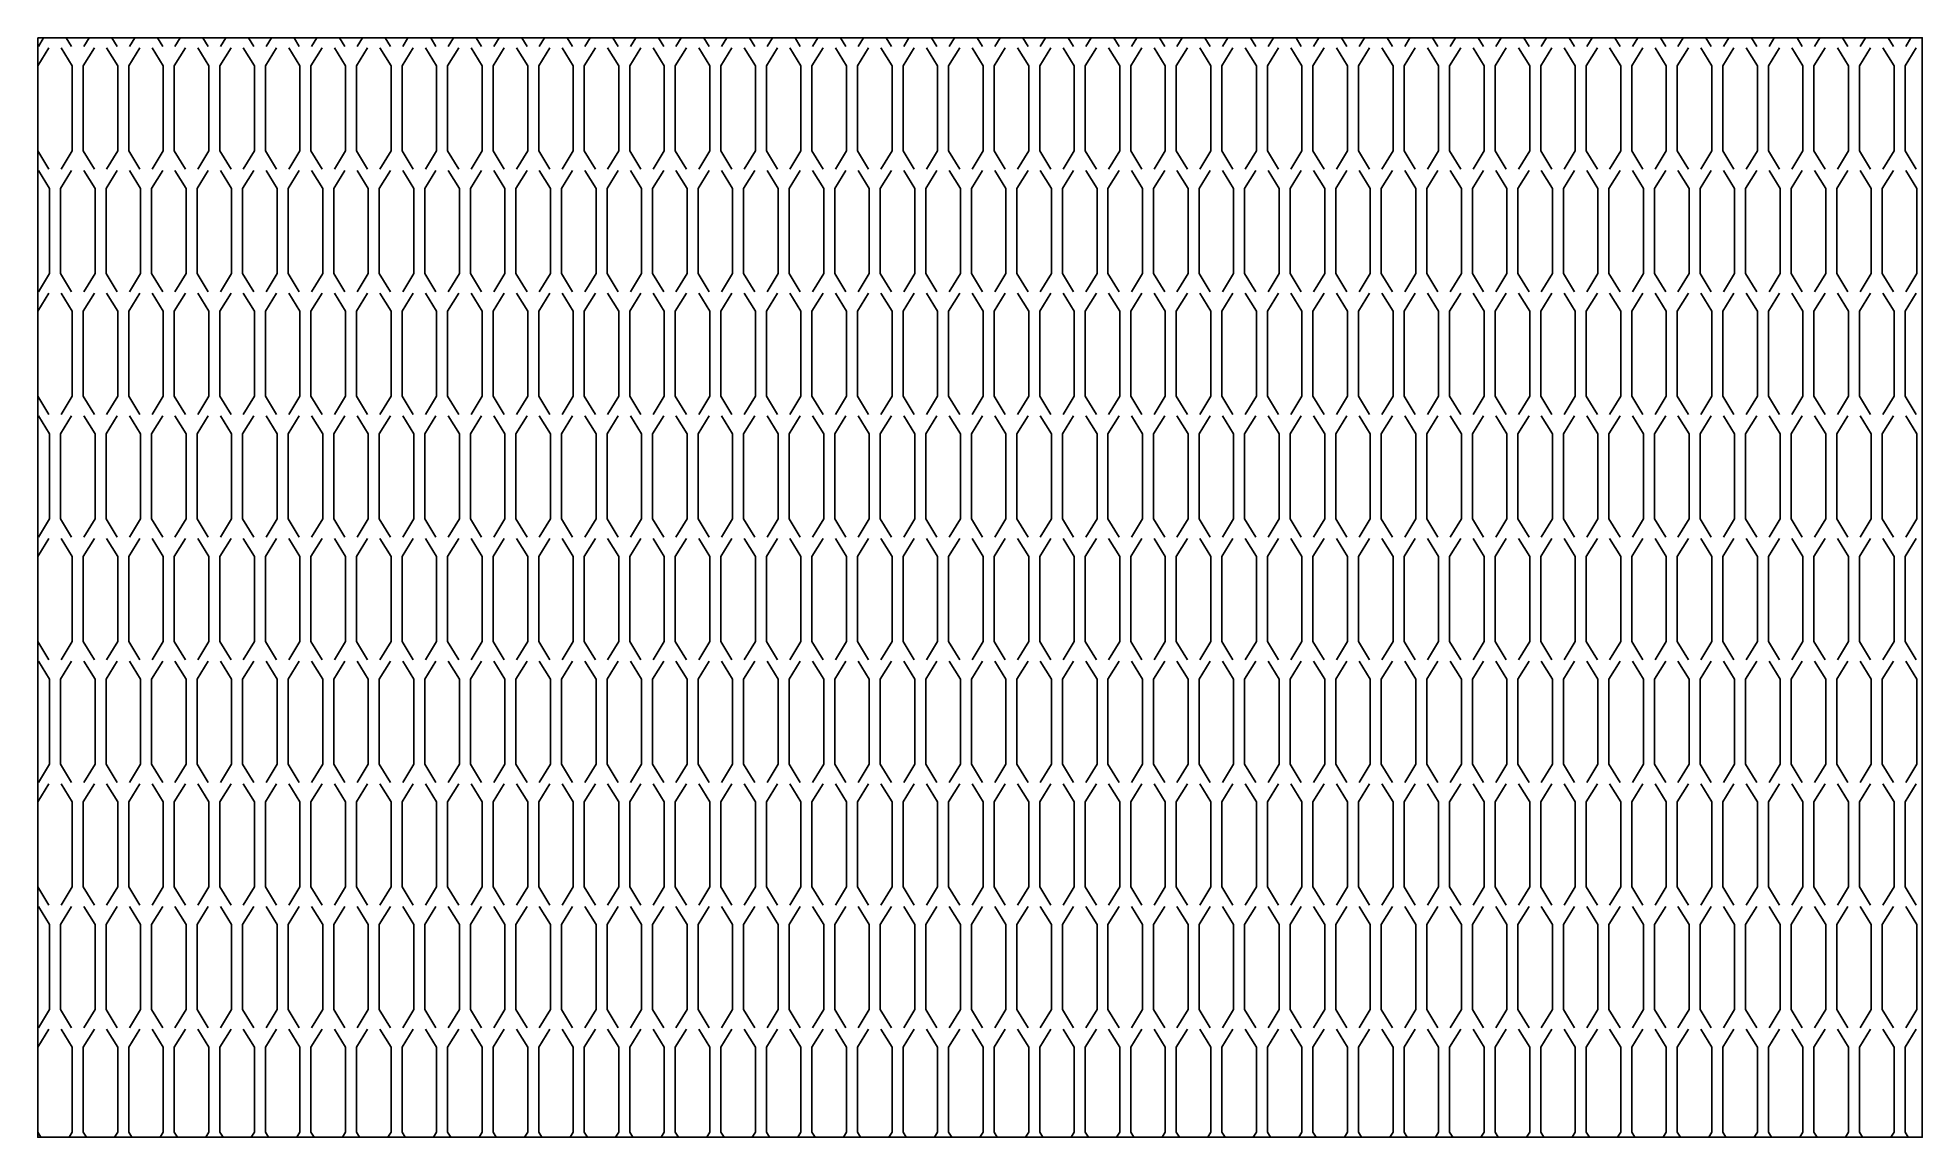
# Model space of a CAD drawing. Header units: millimetres. Extents: x 0 to 120, y 0 to 70.
import ezdxf

# ---------------------------------------------------------------- set-up
doc = ezdxf.new("R2010")
doc.units = ezdxf.units.MM
doc.layers.add('CUT', color=1, linetype='CONTINUOUS')

msp = doc.modelspace()

# ---------------------------------------------------------------- linework, layer by layer
at = {"layer": 'CUT'}
for p, q in [((0.3778, 70), (0.0411, 69.449)), ((1.8222, 70), (2.1589, 69.449)), ((3.2778, 70), (2.9411, 69.449)), ((4.7222, 70), (5.0589, 69.449)), ((6.1778, 70), (5.8411, 69.449)), ((7.6222, 70), (7.9589, 69.449)), ((9.0778, 70), (8.7411, 69.449)), ((10.5222, 70), (10.8589, 69.449)), ((11.9778, 70), (11.6411, 69.449)), ((13.4222, 70), (13.7589, 69.449)), ((14.8778, 70), (14.5411, 69.449)), ((16.3222, 70), (16.6589, 69.449)), ((17.7778, 70), (17.4411, 69.449)), ((19.2222, 70), (19.5589, 69.449)), ((20.6778, 70), (20.3411, 69.449)), ((22.1222, 70), (22.4589, 69.449)), ((23.5778, 70), (23.2411, 69.449)), ((25.0222, 70), (25.3589, 69.449)), ((26.4778, 70), (26.1411, 69.449)), ((27.9222, 70), (28.2589, 69.449)), ((29.3778, 70), (29.0411, 69.449)), ((30.8222, 70), (31.1589, 69.449)), ((32.2778, 70), (31.9411, 69.449)), ((33.7222, 70), (34.0589, 69.449)), ((35.1778, 70), (34.8411, 69.449)), ((36.6222, 70), (36.9589, 69.449)), ((38.0778, 70), (37.7411, 69.449)), ((39.5222, 70), (39.8589, 69.449)), ((40.9778, 70), (40.6411, 69.449)), ((42.4222, 70), (42.7589, 69.449)), ((43.8778, 70), (43.5411, 69.449)), ((45.3222, 70), (45.6589, 69.449)), ((46.7778, 70), (46.4411, 69.449)), ((48.2222, 70), (48.5589, 69.449)), ((49.6778, 70), (49.3411, 69.449)), ((51.1222, 70), (51.4589, 69.449)), ((52.5778, 70), (52.2411, 69.449)), ((54.0222, 70), (54.3589, 69.449)), ((55.4778, 70), (55.1411, 69.449)), ((56.9222, 70), (57.2589, 69.449)), ((58.3778, 70), (58.0411, 69.449)), ((59.8222, 70), (60.1589, 69.449)), ((61.2778, 70), (60.9411, 69.449)), ((62.7222, 70), (63.0589, 69.449)), ((64.1778, 70), (63.8411, 69.449)), ((65.6222, 70), (65.9589, 69.449)), ((67.0778, 70), (66.7411, 69.449)), ((68.5222, 70), (68.8589, 69.449)), ((69.9778, 70), (69.6411, 69.449)), ((71.4222, 70), (71.7589, 69.449)), ((72.8778, 70), (72.5411, 69.449)), ((74.3222, 70), (74.6589, 69.449)), ((75.7778, 70), (75.4411, 69.449)), ((77.2222, 70), (77.5589, 69.449)), ((78.6778, 70), (78.3411, 69.449)), ((80.1222, 70), (80.4589, 69.449)), ((81.5778, 70), (81.2411, 69.449)), ((83.0222, 70), (83.3589, 69.449)), ((84.4778, 70), (84.1411, 69.449)), ((85.9222, 70), (86.2589, 69.449)), ((87.3778, 70), (87.0411, 69.449)), ((88.8222, 70), (89.1589, 69.449)), ((90.2778, 70), (89.9411, 69.449)), ((91.7222, 70), (92.0589, 69.449)), ((93.1778, 70), (92.8411, 69.449)), ((94.6222, 70), (94.9589, 69.449)), ((96.0778, 70), (95.7411, 69.449)), ((97.5222, 70), (97.8589, 69.449)), ((98.9778, 70), (98.6411, 69.449)), ((100.4222, 70), (100.7589, 69.449)), ((101.8778, 70), (101.5411, 69.449)), ((103.3222, 70), (103.6589, 69.449)), ((104.7778, 70), (104.4411, 69.449)), ((106.2222, 70), (106.5589, 69.449)), ((107.6778, 70), (107.3411, 69.449)), ((109.1222, 70), (109.4589, 69.449)), ((110.5778, 70), (110.2411, 69.449)), ((112.0222, 70), (112.3589, 69.449)), ((113.4778, 70), (113.1411, 69.449)), ((114.9222, 70), (115.2589, 69.449)), ((116.3778, 70), (116.0411, 69.449)), ((117.8222, 70), (118.1589, 69.449)), ((119.2778, 70), (118.9411, 69.449))]:
    msp.add_line(p, q, dxfattribs=at)
for points in [[(0, 70), (120, 70), (120, 0), (0, 0), (0, 70)], [(0.7089, 69.36), (0, 68.2), (0, 62.8), (0.7089, 61.64)], [(1.4911, 69.36), (2.2, 68.2), (2.2, 62.8), (1.4911, 61.64)], [(3.6089, 69.36), (2.9, 68.2), (2.9, 62.8), (3.6089, 61.64)], [(4.3911, 69.36), (5.1, 68.2), (5.1, 62.8), (4.3911, 61.64)], [(6.5089, 69.36), (5.8, 68.2), (5.8, 62.8), (6.5089, 61.64)], [(7.2911, 69.36), (8, 68.2), (8, 62.8), (7.2911, 61.64)], [(9.4089, 69.36), (8.7, 68.2), (8.7, 62.8), (9.4089, 61.64)], [(10.1911, 69.36), (10.9, 68.2), (10.9, 62.8), (10.1911, 61.64)], [(12.3089, 69.36), (11.6, 68.2), (11.6, 62.8), (12.3089, 61.64)], [(13.0911, 69.36), (13.8, 68.2), (13.8, 62.8), (13.0911, 61.64)], [(15.2089, 69.36), (14.5, 68.2), (14.5, 62.8), (15.2089, 61.64)], [(15.9911, 69.36), (16.7, 68.2), (16.7, 62.8), (15.9911, 61.64)], [(18.1089, 69.36), (17.4, 68.2), (17.4, 62.8), (18.1089, 61.64)], [(18.8911, 69.36), (19.6, 68.2), (19.6, 62.8), (18.8911, 61.64)], [(21.0089, 69.36), (20.3, 68.2), (20.3, 62.8), (21.0089, 61.64)], [(21.7911, 69.36), (22.5, 68.2), (22.5, 62.8), (21.7911, 61.64)], [(23.9089, 69.36), (23.2, 68.2), (23.2, 62.8), (23.9089, 61.64)], [(24.6911, 69.36), (25.4, 68.2), (25.4, 62.8), (24.6911, 61.64)], [(26.8089, 69.36), (26.1, 68.2), (26.1, 62.8), (26.8089, 61.64)], [(27.5911, 69.36), (28.3, 68.2), (28.3, 62.8), (27.5911, 61.64)], [(29.7089, 69.36), (29, 68.2), (29, 62.8), (29.7089, 61.64)], [(30.4911, 69.36), (31.2, 68.2), (31.2, 62.8), (30.4911, 61.64)], [(32.6089, 69.36), (31.9, 68.2), (31.9, 62.8), (32.6089, 61.64)], [(33.3911, 69.36), (34.1, 68.2), (34.1, 62.8), (33.3911, 61.64)], [(35.5089, 69.36), (34.8, 68.2), (34.8, 62.8), (35.5089, 61.64)], [(36.2911, 69.36), (37, 68.2), (37, 62.8), (36.2911, 61.64)], [(38.4089, 69.36), (37.7, 68.2), (37.7, 62.8), (38.4089, 61.64)], [(39.1911, 69.36), (39.9, 68.2), (39.9, 62.8), (39.1911, 61.64)], [(41.3089, 69.36), (40.6, 68.2), (40.6, 62.8), (41.3089, 61.64)], [(42.0911, 69.36), (42.8, 68.2), (42.8, 62.8), (42.0911, 61.64)], [(44.2089, 69.36), (43.5, 68.2), (43.5, 62.8), (44.2089, 61.64)], [(44.9911, 69.36), (45.7, 68.2), (45.7, 62.8), (44.9911, 61.64)], [(47.1089, 69.36), (46.4, 68.2), (46.4, 62.8), (47.1089, 61.64)], [(47.8911, 69.36), (48.6, 68.2), (48.6, 62.8), (47.8911, 61.64)], [(50.0089, 69.36), (49.3, 68.2), (49.3, 62.8), (50.0089, 61.64)], [(50.7911, 69.36), (51.5, 68.2), (51.5, 62.8), (50.7911, 61.64)], [(52.9089, 69.36), (52.2, 68.2), (52.2, 62.8), (52.9089, 61.64)], [(53.6911, 69.36), (54.4, 68.2), (54.4, 62.8), (53.6911, 61.64)], [(55.8089, 69.36), (55.1, 68.2), (55.1, 62.8), (55.8089, 61.64)], [(56.5911, 69.36), (57.3, 68.2), (57.3, 62.8), (56.5911, 61.64)], [(58.7089, 69.36), (58, 68.2), (58, 62.8), (58.7089, 61.64)], [(59.4911, 69.36), (60.2, 68.2), (60.2, 62.8), (59.4911, 61.64)], [(61.6089, 69.36), (60.9, 68.2), (60.9, 62.8), (61.6089, 61.64)], [(62.3911, 69.36), (63.1, 68.2), (63.1, 62.8), (62.3911, 61.64)], [(64.5089, 69.36), (63.8, 68.2), (63.8, 62.8), (64.5089, 61.64)], [(65.2911, 69.36), (66, 68.2), (66, 62.8), (65.2911, 61.64)], [(67.4089, 69.36), (66.7, 68.2), (66.7, 62.8), (67.4089, 61.64)], [(68.1911, 69.36), (68.9, 68.2), (68.9, 62.8), (68.1911, 61.64)], [(70.3089, 69.36), (69.6, 68.2), (69.6, 62.8), (70.3089, 61.64)], [(71.0911, 69.36), (71.8, 68.2), (71.8, 62.8), (71.0911, 61.64)], [(73.2089, 69.36), (72.5, 68.2), (72.5, 62.8), (73.2089, 61.64)], [(73.9911, 69.36), (74.7, 68.2), (74.7, 62.8), (73.9911, 61.64)], [(76.1089, 69.36), (75.4, 68.2), (75.4, 62.8), (76.1089, 61.64)], [(76.8911, 69.36), (77.6, 68.2), (77.6, 62.8), (76.8911, 61.64)], [(79.0089, 69.36), (78.3, 68.2), (78.3, 62.8), (79.0089, 61.64)], [(79.7911, 69.36), (80.5, 68.2), (80.5, 62.8), (79.7911, 61.64)], [(81.9089, 69.36), (81.2, 68.2), (81.2, 62.8), (81.9089, 61.64)], [(82.6911, 69.36), (83.4, 68.2), (83.4, 62.8), (82.6911, 61.64)], [(84.8089, 69.36), (84.1, 68.2), (84.1, 62.8), (84.8089, 61.64)], [(85.5911, 69.36), (86.3, 68.2), (86.3, 62.8), (85.5911, 61.64)], [(87.7089, 69.36), (87, 68.2), (87, 62.8), (87.7089, 61.64)], [(88.4911, 69.36), (89.2, 68.2), (89.2, 62.8), (88.4911, 61.64)], [(90.6089, 69.36), (89.9, 68.2), (89.9, 62.8), (90.6089, 61.64)], [(91.3911, 69.36), (92.1, 68.2), (92.1, 62.8), (91.3911, 61.64)], [(93.5089, 69.36), (92.8, 68.2), (92.8, 62.8), (93.5089, 61.64)], [(94.2911, 69.36), (95, 68.2), (95, 62.8), (94.2911, 61.64)], [(96.4089, 69.36), (95.7, 68.2), (95.7, 62.8), (96.4089, 61.64)], [(97.1911, 69.36), (97.9, 68.2), (97.9, 62.8), (97.1911, 61.64)], [(99.3089, 69.36), (98.6, 68.2), (98.6, 62.8), (99.3089, 61.64)], [(100.0911, 69.36), (100.8, 68.2), (100.8, 62.8), (100.0911, 61.64)], [(102.2089, 69.36), (101.5, 68.2), (101.5, 62.8), (102.2089, 61.64)], [(102.9911, 69.36), (103.7, 68.2), (103.7, 62.8), (102.9911, 61.64)], [(105.1089, 69.36), (104.4, 68.2), (104.4, 62.8), (105.1089, 61.64)], [(105.8911, 69.36), (106.6, 68.2), (106.6, 62.8), (105.8911, 61.64)], [(108.0089, 69.36), (107.3, 68.2), (107.3, 62.8), (108.0089, 61.64)], [(108.7911, 69.36), (109.5, 68.2), (109.5, 62.8), (108.7911, 61.64)], [(110.9089, 69.36), (110.2, 68.2), (110.2, 62.8), (110.9089, 61.64)], [(111.6911, 69.36), (112.4, 68.2), (112.4, 62.8), (111.6911, 61.64)], [(113.8089, 69.36), (113.1, 68.2), (113.1, 62.8), (113.8089, 61.64)], [(114.5911, 69.36), (115.3, 68.2), (115.3, 62.8), (114.5911, 61.64)], [(116.7089, 69.36), (116, 68.2), (116, 62.8), (116.7089, 61.64)], [(117.4911, 69.36), (118.2, 68.2), (118.2, 62.8), (117.4911, 61.64)], [(119.6089, 69.36), (118.9, 68.2), (118.9, 62.8), (119.6089, 61.64)], [(0.0411, 61.551), (0.75, 60.391), (0.75, 54.991), (0.0411, 53.831)], [(2.1589, 61.551), (1.45, 60.391), (1.45, 54.991), (2.1589, 53.831)], [(2.9411, 61.551), (3.65, 60.391), (3.65, 54.991), (2.9411, 53.831)], [(5.0589, 61.551), (4.35, 60.391), (4.35, 54.991), (5.0589, 53.831)], [(5.8411, 61.551), (6.55, 60.391), (6.55, 54.991), (5.8411, 53.831)], [(7.9589, 61.551), (7.25, 60.391), (7.25, 54.991), (7.9589, 53.831)], [(8.7411, 61.551), (9.45, 60.391), (9.45, 54.991), (8.7411, 53.831)], [(10.8589, 61.551), (10.15, 60.391), (10.15, 54.991), (10.8589, 53.831)], [(11.6411, 61.551), (12.35, 60.391), (12.35, 54.991), (11.6411, 53.831)], [(13.7589, 61.551), (13.05, 60.391), (13.05, 54.991), (13.7589, 53.831)], [(14.5411, 61.551), (15.25, 60.391), (15.25, 54.991), (14.5411, 53.831)], [(16.6589, 61.551), (15.95, 60.391), (15.95, 54.991), (16.6589, 53.831)], [(17.4411, 61.551), (18.15, 60.391), (18.15, 54.991), (17.4411, 53.831)], [(19.5589, 61.551), (18.85, 60.391), (18.85, 54.991), (19.5589, 53.831)], [(20.3411, 61.551), (21.05, 60.391), (21.05, 54.991), (20.3411, 53.831)], [(22.4589, 61.551), (21.75, 60.391), (21.75, 54.991), (22.4589, 53.831)], [(23.2411, 61.551), (23.95, 60.391), (23.95, 54.991), (23.2411, 53.831)], [(25.3589, 61.551), (24.65, 60.391), (24.65, 54.991), (25.3589, 53.831)], [(26.1411, 61.551), (26.85, 60.391), (26.85, 54.991), (26.1411, 53.831)], [(28.2589, 61.551), (27.55, 60.391), (27.55, 54.991), (28.2589, 53.831)], [(29.0411, 61.551), (29.75, 60.391), (29.75, 54.991), (29.0411, 53.831)], [(31.1589, 61.551), (30.45, 60.391), (30.45, 54.991), (31.1589, 53.831)], [(31.9411, 61.551), (32.65, 60.391), (32.65, 54.991), (31.9411, 53.831)], [(34.0589, 61.551), (33.35, 60.391), (33.35, 54.991), (34.0589, 53.831)], [(34.8411, 61.551), (35.55, 60.391), (35.55, 54.991), (34.8411, 53.831)], [(36.9589, 61.551), (36.25, 60.391), (36.25, 54.991), (36.9589, 53.831)], [(37.7411, 61.551), (38.45, 60.391), (38.45, 54.991), (37.7411, 53.831)], [(39.8589, 61.551), (39.15, 60.391), (39.15, 54.991), (39.8589, 53.831)], [(40.6411, 61.551), (41.35, 60.391), (41.35, 54.991), (40.6411, 53.831)], [(42.7589, 61.551), (42.05, 60.391), (42.05, 54.991), (42.7589, 53.831)], [(43.5411, 61.551), (44.25, 60.391), (44.25, 54.991), (43.5411, 53.831)], [(45.6589, 61.551), (44.95, 60.391), (44.95, 54.991), (45.6589, 53.831)], [(46.4411, 61.551), (47.15, 60.391), (47.15, 54.991), (46.4411, 53.831)], [(48.5589, 61.551), (47.85, 60.391), (47.85, 54.991), (48.5589, 53.831)], [(49.3411, 61.551), (50.05, 60.391), (50.05, 54.991), (49.3411, 53.831)], [(51.4589, 61.551), (50.75, 60.391), (50.75, 54.991), (51.4589, 53.831)], [(52.2411, 61.551), (52.95, 60.391), (52.95, 54.991), (52.2411, 53.831)], [(54.3589, 61.551), (53.65, 60.391), (53.65, 54.991), (54.3589, 53.831)], [(55.1411, 61.551), (55.85, 60.391), (55.85, 54.991), (55.1411, 53.831)], [(57.2589, 61.551), (56.55, 60.391), (56.55, 54.991), (57.2589, 53.831)], [(58.0411, 61.551), (58.75, 60.391), (58.75, 54.991), (58.0411, 53.831)], [(60.1589, 61.551), (59.45, 60.391), (59.45, 54.991), (60.1589, 53.831)], [(60.9411, 61.551), (61.65, 60.391), (61.65, 54.991), (60.9411, 53.831)], [(63.0589, 61.551), (62.35, 60.391), (62.35, 54.991), (63.0589, 53.831)], [(63.8411, 61.551), (64.55, 60.391), (64.55, 54.991), (63.8411, 53.831)], [(65.9589, 61.551), (65.25, 60.391), (65.25, 54.991), (65.9589, 53.831)], [(66.7411, 61.551), (67.45, 60.391), (67.45, 54.991), (66.7411, 53.831)], [(68.8589, 61.551), (68.15, 60.391), (68.15, 54.991), (68.8589, 53.831)], [(69.6411, 61.551), (70.35, 60.391), (70.35, 54.991), (69.6411, 53.831)], [(71.7589, 61.551), (71.05, 60.391), (71.05, 54.991), (71.7589, 53.831)], [(72.5411, 61.551), (73.25, 60.391), (73.25, 54.991), (72.5411, 53.831)], [(74.6589, 61.551), (73.95, 60.391), (73.95, 54.991), (74.6589, 53.831)], [(75.4411, 61.551), (76.15, 60.391), (76.15, 54.991), (75.4411, 53.831)], [(77.5589, 61.551), (76.85, 60.391), (76.85, 54.991), (77.5589, 53.831)], [(78.3411, 61.551), (79.05, 60.391), (79.05, 54.991), (78.3411, 53.831)], [(80.4589, 61.551), (79.75, 60.391), (79.75, 54.991), (80.4589, 53.831)], [(81.2411, 61.551), (81.95, 60.391), (81.95, 54.991), (81.2411, 53.831)], [(83.3589, 61.551), (82.65, 60.391), (82.65, 54.991), (83.3589, 53.831)], [(84.1411, 61.551), (84.85, 60.391), (84.85, 54.991), (84.1411, 53.831)], [(86.2589, 61.551), (85.55, 60.391), (85.55, 54.991), (86.2589, 53.831)], [(87.0411, 61.551), (87.75, 60.391), (87.75, 54.991), (87.0411, 53.831)], [(89.1589, 61.551), (88.45, 60.391), (88.45, 54.991), (89.1589, 53.831)], [(89.9411, 61.551), (90.65, 60.391), (90.65, 54.991), (89.9411, 53.831)], [(92.0589, 61.551), (91.35, 60.391), (91.35, 54.991), (92.0589, 53.831)], [(92.8411, 61.551), (93.55, 60.391), (93.55, 54.991), (92.8411, 53.831)], [(94.9589, 61.551), (94.25, 60.391), (94.25, 54.991), (94.9589, 53.831)], [(95.7411, 61.551), (96.45, 60.391), (96.45, 54.991), (95.7411, 53.831)], [(97.8589, 61.551), (97.15, 60.391), (97.15, 54.991), (97.8589, 53.831)], [(98.6411, 61.551), (99.35, 60.391), (99.35, 54.991), (98.6411, 53.831)], [(100.7589, 61.551), (100.05, 60.391), (100.05, 54.991), (100.7589, 53.831)], [(101.5411, 61.551), (102.25, 60.391), (102.25, 54.991), (101.5411, 53.831)], [(103.6589, 61.551), (102.95, 60.391), (102.95, 54.991), (103.6589, 53.831)], [(104.4411, 61.551), (105.15, 60.391), (105.15, 54.991), (104.4411, 53.831)], [(106.5589, 61.551), (105.85, 60.391), (105.85, 54.991), (106.5589, 53.831)], [(107.3411, 61.551), (108.05, 60.391), (108.05, 54.991), (107.3411, 53.831)], [(109.4589, 61.551), (108.75, 60.391), (108.75, 54.991), (109.4589, 53.831)], [(110.2411, 61.551), (110.95, 60.391), (110.95, 54.991), (110.2411, 53.831)], [(112.3589, 61.551), (111.65, 60.391), (111.65, 54.991), (112.3589, 53.831)], [(113.1411, 61.551), (113.85, 60.391), (113.85, 54.991), (113.1411, 53.831)], [(115.2589, 61.551), (114.55, 60.391), (114.55, 54.991), (115.2589, 53.831)], [(116.0411, 61.551), (116.75, 60.391), (116.75, 54.991), (116.0411, 53.831)], [(118.1589, 61.551), (117.45, 60.391), (117.45, 54.991), (118.1589, 53.831)], [(118.9411, 61.551), (119.65, 60.391), (119.65, 54.991), (118.9411, 53.831)], [(0.7089, 53.742), (0, 52.582), (0, 47.182), (0.7089, 46.022)], [(1.4911, 53.742), (2.2, 52.582), (2.2, 47.182), (1.4911, 46.022)], [(3.6089, 53.742), (2.9, 52.582), (2.9, 47.182), (3.6089, 46.022)], [(4.3911, 53.742), (5.1, 52.582), (5.1, 47.182), (4.3911, 46.022)], [(6.5089, 53.742), (5.8, 52.582), (5.8, 47.182), (6.5089, 46.022)], [(7.2911, 53.742), (8, 52.582), (8, 47.182), (7.2911, 46.022)], [(9.4089, 53.742), (8.7, 52.582), (8.7, 47.182), (9.4089, 46.022)], [(10.1911, 53.742), (10.9, 52.582), (10.9, 47.182), (10.1911, 46.022)], [(12.3089, 53.742), (11.6, 52.582), (11.6, 47.182), (12.3089, 46.022)], [(13.0911, 53.742), (13.8, 52.582), (13.8, 47.182), (13.0911, 46.022)], [(15.2089, 53.742), (14.5, 52.582), (14.5, 47.182), (15.2089, 46.022)], [(15.9911, 53.742), (16.7, 52.582), (16.7, 47.182), (15.9911, 46.022)], [(18.1089, 53.742), (17.4, 52.582), (17.4, 47.182), (18.1089, 46.022)], [(18.8911, 53.742), (19.6, 52.582), (19.6, 47.182), (18.8911, 46.022)], [(21.0089, 53.742), (20.3, 52.582), (20.3, 47.182), (21.0089, 46.022)], [(21.7911, 53.742), (22.5, 52.582), (22.5, 47.182), (21.7911, 46.022)], [(23.9089, 53.742), (23.2, 52.582), (23.2, 47.182), (23.9089, 46.022)], [(24.6911, 53.742), (25.4, 52.582), (25.4, 47.182), (24.6911, 46.022)], [(26.8089, 53.742), (26.1, 52.582), (26.1, 47.182), (26.8089, 46.022)], [(27.5911, 53.742), (28.3, 52.582), (28.3, 47.182), (27.5911, 46.022)], [(29.7089, 53.742), (29, 52.582), (29, 47.182), (29.7089, 46.022)], [(30.4911, 53.742), (31.2, 52.582), (31.2, 47.182), (30.4911, 46.022)], [(32.6089, 53.742), (31.9, 52.582), (31.9, 47.182), (32.6089, 46.022)], [(33.3911, 53.742), (34.1, 52.582), (34.1, 47.182), (33.3911, 46.022)], [(35.5089, 53.742), (34.8, 52.582), (34.8, 47.182), (35.5089, 46.022)], [(36.2911, 53.742), (37, 52.582), (37, 47.182), (36.2911, 46.022)], [(38.4089, 53.742), (37.7, 52.582), (37.7, 47.182), (38.4089, 46.022)], [(39.1911, 53.742), (39.9, 52.582), (39.9, 47.182), (39.1911, 46.022)], [(41.3089, 53.742), (40.6, 52.582), (40.6, 47.182), (41.3089, 46.022)], [(42.0911, 53.742), (42.8, 52.582), (42.8, 47.182), (42.0911, 46.022)], [(44.2089, 53.742), (43.5, 52.582), (43.5, 47.182), (44.2089, 46.022)], [(44.9911, 53.742), (45.7, 52.582), (45.7, 47.182), (44.9911, 46.022)], [(47.1089, 53.742), (46.4, 52.582), (46.4, 47.182), (47.1089, 46.022)], [(47.8911, 53.742), (48.6, 52.582), (48.6, 47.182), (47.8911, 46.022)], [(50.0089, 53.742), (49.3, 52.582), (49.3, 47.182), (50.0089, 46.022)], [(50.7911, 53.742), (51.5, 52.582), (51.5, 47.182), (50.7911, 46.022)], [(52.9089, 53.742), (52.2, 52.582), (52.2, 47.182), (52.9089, 46.022)], [(53.6911, 53.742), (54.4, 52.582), (54.4, 47.182), (53.6911, 46.022)], [(55.8089, 53.742), (55.1, 52.582), (55.1, 47.182), (55.8089, 46.022)], [(56.5911, 53.742), (57.3, 52.582), (57.3, 47.182), (56.5911, 46.022)], [(58.7089, 53.742), (58, 52.582), (58, 47.182), (58.7089, 46.022)], [(59.4911, 53.742), (60.2, 52.582), (60.2, 47.182), (59.4911, 46.022)], [(61.6089, 53.742), (60.9, 52.582), (60.9, 47.182), (61.6089, 46.022)], [(62.3911, 53.742), (63.1, 52.582), (63.1, 47.182), (62.3911, 46.022)], [(64.5089, 53.742), (63.8, 52.582), (63.8, 47.182), (64.5089, 46.022)], [(65.2911, 53.742), (66, 52.582), (66, 47.182), (65.2911, 46.022)], [(67.4089, 53.742), (66.7, 52.582), (66.7, 47.182), (67.4089, 46.022)], [(68.1911, 53.742), (68.9, 52.582), (68.9, 47.182), (68.1911, 46.022)], [(70.3089, 53.742), (69.6, 52.582), (69.6, 47.182), (70.3089, 46.022)], [(71.0911, 53.742), (71.8, 52.582), (71.8, 47.182), (71.0911, 46.022)], [(73.2089, 53.742), (72.5, 52.582), (72.5, 47.182), (73.2089, 46.022)], [(73.9911, 53.742), (74.7, 52.582), (74.7, 47.182), (73.9911, 46.022)], [(76.1089, 53.742), (75.4, 52.582), (75.4, 47.182), (76.1089, 46.022)], [(76.8911, 53.742), (77.6, 52.582), (77.6, 47.182), (76.8911, 46.022)], [(79.0089, 53.742), (78.3, 52.582), (78.3, 47.182), (79.0089, 46.022)], [(79.7911, 53.742), (80.5, 52.582), (80.5, 47.182), (79.7911, 46.022)], [(81.9089, 53.742), (81.2, 52.582), (81.2, 47.182), (81.9089, 46.022)], [(82.6911, 53.742), (83.4, 52.582), (83.4, 47.182), (82.6911, 46.022)], [(84.8089, 53.742), (84.1, 52.582), (84.1, 47.182), (84.8089, 46.022)], [(85.5911, 53.742), (86.3, 52.582), (86.3, 47.182), (85.5911, 46.022)], [(87.7089, 53.742), (87, 52.582), (87, 47.182), (87.7089, 46.022)], [(88.4911, 53.742), (89.2, 52.582), (89.2, 47.182), (88.4911, 46.022)], [(90.6089, 53.742), (89.9, 52.582), (89.9, 47.182), (90.6089, 46.022)], [(91.3911, 53.742), (92.1, 52.582), (92.1, 47.182), (91.3911, 46.022)], [(93.5089, 53.742), (92.8, 52.582), (92.8, 47.182), (93.5089, 46.022)], [(94.2911, 53.742), (95, 52.582), (95, 47.182), (94.2911, 46.022)], [(96.4089, 53.742), (95.7, 52.582), (95.7, 47.182), (96.4089, 46.022)], [(97.1911, 53.742), (97.9, 52.582), (97.9, 47.182), (97.1911, 46.022)], [(99.3089, 53.742), (98.6, 52.582), (98.6, 47.182), (99.3089, 46.022)], [(100.0911, 53.742), (100.8, 52.582), (100.8, 47.182), (100.0911, 46.022)], [(102.2089, 53.742), (101.5, 52.582), (101.5, 47.182), (102.2089, 46.022)], [(102.9911, 53.742), (103.7, 52.582), (103.7, 47.182), (102.9911, 46.022)], [(105.1089, 53.742), (104.4, 52.582), (104.4, 47.182), (105.1089, 46.022)], [(105.8911, 53.742), (106.6, 52.582), (106.6, 47.182), (105.8911, 46.022)], [(108.0089, 53.742), (107.3, 52.582), (107.3, 47.182), (108.0089, 46.022)], [(108.7911, 53.742), (109.5, 52.582), (109.5, 47.182), (108.7911, 46.022)], [(110.9089, 53.742), (110.2, 52.582), (110.2, 47.182), (110.9089, 46.022)], [(111.6911, 53.742), (112.4, 52.582), (112.4, 47.182), (111.6911, 46.022)], [(113.8089, 53.742), (113.1, 52.582), (113.1, 47.182), (113.8089, 46.022)], [(114.5911, 53.742), (115.3, 52.582), (115.3, 47.182), (114.5911, 46.022)], [(116.7089, 53.742), (116, 52.582), (116, 47.182), (116.7089, 46.022)], [(117.4911, 53.742), (118.2, 52.582), (118.2, 47.182), (117.4911, 46.022)], [(119.6089, 53.742), (118.9, 52.582), (118.9, 47.182), (119.6089, 46.022)], [(0.0411, 45.933), (0.75, 44.773), (0.75, 39.373), (0.0411, 38.213)], [(2.1589, 45.933), (1.45, 44.773), (1.45, 39.373), (2.1589, 38.213)], [(2.9411, 45.933), (3.65, 44.773), (3.65, 39.373), (2.9411, 38.213)], [(5.0589, 45.933), (4.35, 44.773), (4.35, 39.373), (5.0589, 38.213)], [(5.8411, 45.933), (6.55, 44.773), (6.55, 39.373), (5.8411, 38.213)], [(7.9589, 45.933), (7.25, 44.773), (7.25, 39.373), (7.9589, 38.213)], [(8.7411, 45.933), (9.45, 44.773), (9.45, 39.373), (8.7411, 38.213)], [(10.8589, 45.933), (10.15, 44.773), (10.15, 39.373), (10.8589, 38.213)], [(11.6411, 45.933), (12.35, 44.773), (12.35, 39.373), (11.6411, 38.213)], [(13.7589, 45.933), (13.05, 44.773), (13.05, 39.373), (13.7589, 38.213)], [(14.5411, 45.933), (15.25, 44.773), (15.25, 39.373), (14.5411, 38.213)], [(16.6589, 45.933), (15.95, 44.773), (15.95, 39.373), (16.6589, 38.213)], [(17.4411, 45.933), (18.15, 44.773), (18.15, 39.373), (17.4411, 38.213)], [(19.5589, 45.933), (18.85, 44.773), (18.85, 39.373), (19.5589, 38.213)], [(20.3411, 45.933), (21.05, 44.773), (21.05, 39.373), (20.3411, 38.213)], [(22.4589, 45.933), (21.75, 44.773), (21.75, 39.373), (22.4589, 38.213)], [(23.2411, 45.933), (23.95, 44.773), (23.95, 39.373), (23.2411, 38.213)], [(25.3589, 45.933), (24.65, 44.773), (24.65, 39.373), (25.3589, 38.213)], [(26.1411, 45.933), (26.85, 44.773), (26.85, 39.373), (26.1411, 38.213)], [(28.2589, 45.933), (27.55, 44.773), (27.55, 39.373), (28.2589, 38.213)], [(29.0411, 45.933), (29.75, 44.773), (29.75, 39.373), (29.0411, 38.213)], [(31.1589, 45.933), (30.45, 44.773), (30.45, 39.373), (31.1589, 38.213)], [(31.9411, 45.933), (32.65, 44.773), (32.65, 39.373), (31.9411, 38.213)], [(34.0589, 45.933), (33.35, 44.773), (33.35, 39.373), (34.0589, 38.213)], [(34.8411, 45.933), (35.55, 44.773), (35.55, 39.373), (34.8411, 38.213)], [(36.9589, 45.933), (36.25, 44.773), (36.25, 39.373), (36.9589, 38.213)], [(37.7411, 45.933), (38.45, 44.773), (38.45, 39.373), (37.7411, 38.213)], [(39.8589, 45.933), (39.15, 44.773), (39.15, 39.373), (39.8589, 38.213)], [(40.6411, 45.933), (41.35, 44.773), (41.35, 39.373), (40.6411, 38.213)], [(42.7589, 45.933), (42.05, 44.773), (42.05, 39.373), (42.7589, 38.213)], [(43.5411, 45.933), (44.25, 44.773), (44.25, 39.373), (43.5411, 38.213)], [(45.6589, 45.933), (44.95, 44.773), (44.95, 39.373), (45.6589, 38.213)], [(46.4411, 45.933), (47.15, 44.773), (47.15, 39.373), (46.4411, 38.213)], [(48.5589, 45.933), (47.85, 44.773), (47.85, 39.373), (48.5589, 38.213)], [(49.3411, 45.933), (50.05, 44.773), (50.05, 39.373), (49.3411, 38.213)], [(51.4589, 45.933), (50.75, 44.773), (50.75, 39.373), (51.4589, 38.213)], [(52.2411, 45.933), (52.95, 44.773), (52.95, 39.373), (52.2411, 38.213)], [(54.3589, 45.933), (53.65, 44.773), (53.65, 39.373), (54.3589, 38.213)], [(55.1411, 45.933), (55.85, 44.773), (55.85, 39.373), (55.1411, 38.213)], [(57.2589, 45.933), (56.55, 44.773), (56.55, 39.373), (57.2589, 38.213)], [(58.0411, 45.933), (58.75, 44.773), (58.75, 39.373), (58.0411, 38.213)], [(60.1589, 45.933), (59.45, 44.773), (59.45, 39.373), (60.1589, 38.213)], [(60.9411, 45.933), (61.65, 44.773), (61.65, 39.373), (60.9411, 38.213)], [(63.0589, 45.933), (62.35, 44.773), (62.35, 39.373), (63.0589, 38.213)], [(63.8411, 45.933), (64.55, 44.773), (64.55, 39.373), (63.8411, 38.213)], [(65.9589, 45.933), (65.25, 44.773), (65.25, 39.373), (65.9589, 38.213)], [(66.7411, 45.933), (67.45, 44.773), (67.45, 39.373), (66.7411, 38.213)], [(68.8589, 45.933), (68.15, 44.773), (68.15, 39.373), (68.8589, 38.213)], [(69.6411, 45.933), (70.35, 44.773), (70.35, 39.373), (69.6411, 38.213)], [(71.7589, 45.933), (71.05, 44.773), (71.05, 39.373), (71.7589, 38.213)], [(72.5411, 45.933), (73.25, 44.773), (73.25, 39.373), (72.5411, 38.213)], [(74.6589, 45.933), (73.95, 44.773), (73.95, 39.373), (74.6589, 38.213)], [(75.4411, 45.933), (76.15, 44.773), (76.15, 39.373), (75.4411, 38.213)], [(77.5589, 45.933), (76.85, 44.773), (76.85, 39.373), (77.5589, 38.213)], [(78.3411, 45.933), (79.05, 44.773), (79.05, 39.373), (78.3411, 38.213)], [(80.4589, 45.933), (79.75, 44.773), (79.75, 39.373), (80.4589, 38.213)], [(81.2411, 45.933), (81.95, 44.773), (81.95, 39.373), (81.2411, 38.213)], [(83.3589, 45.933), (82.65, 44.773), (82.65, 39.373), (83.3589, 38.213)], [(84.1411, 45.933), (84.85, 44.773), (84.85, 39.373), (84.1411, 38.213)], [(86.2589, 45.933), (85.55, 44.773), (85.55, 39.373), (86.2589, 38.213)], [(87.0411, 45.933), (87.75, 44.773), (87.75, 39.373), (87.0411, 38.213)], [(89.1589, 45.933), (88.45, 44.773), (88.45, 39.373), (89.1589, 38.213)], [(89.9411, 45.933), (90.65, 44.773), (90.65, 39.373), (89.9411, 38.213)], [(92.0589, 45.933), (91.35, 44.773), (91.35, 39.373), (92.0589, 38.213)], [(92.8411, 45.933), (93.55, 44.773), (93.55, 39.373), (92.8411, 38.213)], [(94.9589, 45.933), (94.25, 44.773), (94.25, 39.373), (94.9589, 38.213)], [(95.7411, 45.933), (96.45, 44.773), (96.45, 39.373), (95.7411, 38.213)], [(97.8589, 45.933), (97.15, 44.773), (97.15, 39.373), (97.8589, 38.213)], [(98.6411, 45.933), (99.35, 44.773), (99.35, 39.373), (98.6411, 38.213)], [(100.7589, 45.933), (100.05, 44.773), (100.05, 39.373), (100.7589, 38.213)], [(101.5411, 45.933), (102.25, 44.773), (102.25, 39.373), (101.5411, 38.213)], [(103.6589, 45.933), (102.95, 44.773), (102.95, 39.373), (103.6589, 38.213)], [(104.4411, 45.933), (105.15, 44.773), (105.15, 39.373), (104.4411, 38.213)], [(106.5589, 45.933), (105.85, 44.773), (105.85, 39.373), (106.5589, 38.213)], [(107.3411, 45.933), (108.05, 44.773), (108.05, 39.373), (107.3411, 38.213)], [(109.4589, 45.933), (108.75, 44.773), (108.75, 39.373), (109.4589, 38.213)], [(110.2411, 45.933), (110.95, 44.773), (110.95, 39.373), (110.2411, 38.213)], [(112.3589, 45.933), (111.65, 44.773), (111.65, 39.373), (112.3589, 38.213)], [(113.1411, 45.933), (113.85, 44.773), (113.85, 39.373), (113.1411, 38.213)], [(115.2589, 45.933), (114.55, 44.773), (114.55, 39.373), (115.2589, 38.213)], [(116.0411, 45.933), (116.75, 44.773), (116.75, 39.373), (116.0411, 38.213)], [(118.1589, 45.933), (117.45, 44.773), (117.45, 39.373), (118.1589, 38.213)], [(118.9411, 45.933), (119.65, 44.773), (119.65, 39.373), (118.9411, 38.213)], [(0.7089, 38.124), (0, 36.964), (0, 31.564), (0.7089, 30.404)], [(1.4911, 38.124), (2.2, 36.964), (2.2, 31.564), (1.4911, 30.404)], [(3.6089, 38.124), (2.9, 36.964), (2.9, 31.564), (3.6089, 30.404)], [(4.3911, 38.124), (5.1, 36.964), (5.1, 31.564), (4.3911, 30.404)], [(6.5089, 38.124), (5.8, 36.964), (5.8, 31.564), (6.5089, 30.404)], [(7.2911, 38.124), (8, 36.964), (8, 31.564), (7.2911, 30.404)], [(9.4089, 38.124), (8.7, 36.964), (8.7, 31.564), (9.4089, 30.404)], [(10.1911, 38.124), (10.9, 36.964), (10.9, 31.564), (10.1911, 30.404)], [(12.3089, 38.124), (11.6, 36.964), (11.6, 31.564), (12.3089, 30.404)], [(13.0911, 38.124), (13.8, 36.964), (13.8, 31.564), (13.0911, 30.404)], [(15.2089, 38.124), (14.5, 36.964), (14.5, 31.564), (15.2089, 30.404)], [(15.9911, 38.124), (16.7, 36.964), (16.7, 31.564), (15.9911, 30.404)], [(18.1089, 38.124), (17.4, 36.964), (17.4, 31.564), (18.1089, 30.404)], [(18.8911, 38.124), (19.6, 36.964), (19.6, 31.564), (18.8911, 30.404)], [(21.0089, 38.124), (20.3, 36.964), (20.3, 31.564), (21.0089, 30.404)], [(21.7911, 38.124), (22.5, 36.964), (22.5, 31.564), (21.7911, 30.404)], [(23.9089, 38.124), (23.2, 36.964), (23.2, 31.564), (23.9089, 30.404)], [(24.6911, 38.124), (25.4, 36.964), (25.4, 31.564), (24.6911, 30.404)], [(26.8089, 38.124), (26.1, 36.964), (26.1, 31.564), (26.8089, 30.404)], [(27.5911, 38.124), (28.3, 36.964), (28.3, 31.564), (27.5911, 30.404)], [(29.7089, 38.124), (29, 36.964), (29, 31.564), (29.7089, 30.404)], [(30.4911, 38.124), (31.2, 36.964), (31.2, 31.564), (30.4911, 30.404)], [(32.6089, 38.124), (31.9, 36.964), (31.9, 31.564), (32.6089, 30.404)], [(33.3911, 38.124), (34.1, 36.964), (34.1, 31.564), (33.3911, 30.404)], [(35.5089, 38.124), (34.8, 36.964), (34.8, 31.564), (35.5089, 30.404)], [(36.2911, 38.124), (37, 36.964), (37, 31.564), (36.2911, 30.404)], [(38.4089, 38.124), (37.7, 36.964), (37.7, 31.564), (38.4089, 30.404)], [(39.1911, 38.124), (39.9, 36.964), (39.9, 31.564), (39.1911, 30.404)], [(41.3089, 38.124), (40.6, 36.964), (40.6, 31.564), (41.3089, 30.404)], [(42.0911, 38.124), (42.8, 36.964), (42.8, 31.564), (42.0911, 30.404)], [(44.2089, 38.124), (43.5, 36.964), (43.5, 31.564), (44.2089, 30.404)], [(44.9911, 38.124), (45.7, 36.964), (45.7, 31.564), (44.9911, 30.404)], [(47.1089, 38.124), (46.4, 36.964), (46.4, 31.564), (47.1089, 30.404)], [(47.8911, 38.124), (48.6, 36.964), (48.6, 31.564), (47.8911, 30.404)], [(50.0089, 38.124), (49.3, 36.964), (49.3, 31.564), (50.0089, 30.404)], [(50.7911, 38.124), (51.5, 36.964), (51.5, 31.564), (50.7911, 30.404)], [(52.9089, 38.124), (52.2, 36.964), (52.2, 31.564), (52.9089, 30.404)], [(53.6911, 38.124), (54.4, 36.964), (54.4, 31.564), (53.6911, 30.404)], [(55.8089, 38.124), (55.1, 36.964), (55.1, 31.564), (55.8089, 30.404)], [(56.5911, 38.124), (57.3, 36.964), (57.3, 31.564), (56.5911, 30.404)], [(58.7089, 38.124), (58, 36.964), (58, 31.564), (58.7089, 30.404)], [(59.4911, 38.124), (60.2, 36.964), (60.2, 31.564), (59.4911, 30.404)], [(61.6089, 38.124), (60.9, 36.964), (60.9, 31.564), (61.6089, 30.404)], [(62.3911, 38.124), (63.1, 36.964), (63.1, 31.564), (62.3911, 30.404)], [(64.5089, 38.124), (63.8, 36.964), (63.8, 31.564), (64.5089, 30.404)], [(65.2911, 38.124), (66, 36.964), (66, 31.564), (65.2911, 30.404)], [(67.4089, 38.124), (66.7, 36.964), (66.7, 31.564), (67.4089, 30.404)], [(68.1911, 38.124), (68.9, 36.964), (68.9, 31.564), (68.1911, 30.404)], [(70.3089, 38.124), (69.6, 36.964), (69.6, 31.564), (70.3089, 30.404)], [(71.0911, 38.124), (71.8, 36.964), (71.8, 31.564), (71.0911, 30.404)], [(73.2089, 38.124), (72.5, 36.964), (72.5, 31.564), (73.2089, 30.404)], [(73.9911, 38.124), (74.7, 36.964), (74.7, 31.564), (73.9911, 30.404)], [(76.1089, 38.124), (75.4, 36.964), (75.4, 31.564), (76.1089, 30.404)], [(76.8911, 38.124), (77.6, 36.964), (77.6, 31.564), (76.8911, 30.404)], [(79.0089, 38.124), (78.3, 36.964), (78.3, 31.564), (79.0089, 30.404)], [(79.7911, 38.124), (80.5, 36.964), (80.5, 31.564), (79.7911, 30.404)], [(81.9089, 38.124), (81.2, 36.964), (81.2, 31.564), (81.9089, 30.404)], [(82.6911, 38.124), (83.4, 36.964), (83.4, 31.564), (82.6911, 30.404)], [(84.8089, 38.124), (84.1, 36.964), (84.1, 31.564), (84.8089, 30.404)], [(85.5911, 38.124), (86.3, 36.964), (86.3, 31.564), (85.5911, 30.404)], [(87.7089, 38.124), (87, 36.964), (87, 31.564), (87.7089, 30.404)], [(88.4911, 38.124), (89.2, 36.964), (89.2, 31.564), (88.4911, 30.404)], [(90.6089, 38.124), (89.9, 36.964), (89.9, 31.564), (90.6089, 30.404)], [(91.3911, 38.124), (92.1, 36.964), (92.1, 31.564), (91.3911, 30.404)], [(93.5089, 38.124), (92.8, 36.964), (92.8, 31.564), (93.5089, 30.404)], [(94.2911, 38.124), (95, 36.964), (95, 31.564), (94.2911, 30.404)], [(96.4089, 38.124), (95.7, 36.964), (95.7, 31.564), (96.4089, 30.404)], [(97.1911, 38.124), (97.9, 36.964), (97.9, 31.564), (97.1911, 30.404)], [(99.3089, 38.124), (98.6, 36.964), (98.6, 31.564), (99.3089, 30.404)], [(100.0911, 38.124), (100.8, 36.964), (100.8, 31.564), (100.0911, 30.404)], [(102.2089, 38.124), (101.5, 36.964), (101.5, 31.564), (102.2089, 30.404)], [(102.9911, 38.124), (103.7, 36.964), (103.7, 31.564), (102.9911, 30.404)], [(105.1089, 38.124), (104.4, 36.964), (104.4, 31.564), (105.1089, 30.404)], [(105.8911, 38.124), (106.6, 36.964), (106.6, 31.564), (105.8911, 30.404)], [(108.0089, 38.124), (107.3, 36.964), (107.3, 31.564), (108.0089, 30.404)], [(108.7911, 38.124), (109.5, 36.964), (109.5, 31.564), (108.7911, 30.404)], [(110.9089, 38.124), (110.2, 36.964), (110.2, 31.564), (110.9089, 30.404)], [(111.6911, 38.124), (112.4, 36.964), (112.4, 31.564), (111.6911, 30.404)], [(113.8089, 38.124), (113.1, 36.964), (113.1, 31.564), (113.8089, 30.404)], [(114.5911, 38.124), (115.3, 36.964), (115.3, 31.564), (114.5911, 30.404)], [(116.7089, 38.124), (116, 36.964), (116, 31.564), (116.7089, 30.404)], [(117.4911, 38.124), (118.2, 36.964), (118.2, 31.564), (117.4911, 30.404)], [(119.6089, 38.124), (118.9, 36.964), (118.9, 31.564), (119.6089, 30.404)], [(0.0411, 30.315), (0.75, 29.155), (0.75, 23.755), (0.0411, 22.595)], [(2.1589, 30.315), (1.45, 29.155), (1.45, 23.755), (2.1589, 22.595)], [(2.9411, 30.315), (3.65, 29.155), (3.65, 23.755), (2.9411, 22.595)], [(5.0589, 30.315), (4.35, 29.155), (4.35, 23.755), (5.0589, 22.595)], [(5.8411, 30.315), (6.55, 29.155), (6.55, 23.755), (5.8411, 22.595)], [(7.9589, 30.315), (7.25, 29.155), (7.25, 23.755), (7.9589, 22.595)], [(8.7411, 30.315), (9.45, 29.155), (9.45, 23.755), (8.7411, 22.595)], [(10.8589, 30.315), (10.15, 29.155), (10.15, 23.755), (10.8589, 22.595)], [(11.6411, 30.315), (12.35, 29.155), (12.35, 23.755), (11.6411, 22.595)], [(13.7589, 30.315), (13.05, 29.155), (13.05, 23.755), (13.7589, 22.595)], [(14.5411, 30.315), (15.25, 29.155), (15.25, 23.755), (14.5411, 22.595)], [(16.6589, 30.315), (15.95, 29.155), (15.95, 23.755), (16.6589, 22.595)], [(17.4411, 30.315), (18.15, 29.155), (18.15, 23.755), (17.4411, 22.595)], [(19.5589, 30.315), (18.85, 29.155), (18.85, 23.755), (19.5589, 22.595)], [(20.3411, 30.315), (21.05, 29.155), (21.05, 23.755), (20.3411, 22.595)], [(22.4589, 30.315), (21.75, 29.155), (21.75, 23.755), (22.4589, 22.595)], [(23.2411, 30.315), (23.95, 29.155), (23.95, 23.755), (23.2411, 22.595)], [(25.3589, 30.315), (24.65, 29.155), (24.65, 23.755), (25.3589, 22.595)], [(26.1411, 30.315), (26.85, 29.155), (26.85, 23.755), (26.1411, 22.595)], [(28.2589, 30.315), (27.55, 29.155), (27.55, 23.755), (28.2589, 22.595)], [(29.0411, 30.315), (29.75, 29.155), (29.75, 23.755), (29.0411, 22.595)], [(31.1589, 30.315), (30.45, 29.155), (30.45, 23.755), (31.1589, 22.595)], [(31.9411, 30.315), (32.65, 29.155), (32.65, 23.755), (31.9411, 22.595)], [(34.0589, 30.315), (33.35, 29.155), (33.35, 23.755), (34.0589, 22.595)], [(34.8411, 30.315), (35.55, 29.155), (35.55, 23.755), (34.8411, 22.595)], [(36.9589, 30.315), (36.25, 29.155), (36.25, 23.755), (36.9589, 22.595)], [(37.7411, 30.315), (38.45, 29.155), (38.45, 23.755), (37.7411, 22.595)], [(39.8589, 30.315), (39.15, 29.155), (39.15, 23.755), (39.8589, 22.595)], [(40.6411, 30.315), (41.35, 29.155), (41.35, 23.755), (40.6411, 22.595)], [(42.7589, 30.315), (42.05, 29.155), (42.05, 23.755), (42.7589, 22.595)], [(43.5411, 30.315), (44.25, 29.155), (44.25, 23.755), (43.5411, 22.595)], [(45.6589, 30.315), (44.95, 29.155), (44.95, 23.755), (45.6589, 22.595)], [(46.4411, 30.315), (47.15, 29.155), (47.15, 23.755), (46.4411, 22.595)], [(48.5589, 30.315), (47.85, 29.155), (47.85, 23.755), (48.5589, 22.595)], [(49.3411, 30.315), (50.05, 29.155), (50.05, 23.755), (49.3411, 22.595)], [(51.4589, 30.315), (50.75, 29.155), (50.75, 23.755), (51.4589, 22.595)], [(52.2411, 30.315), (52.95, 29.155), (52.95, 23.755), (52.2411, 22.595)], [(54.3589, 30.315), (53.65, 29.155), (53.65, 23.755), (54.3589, 22.595)], [(55.1411, 30.315), (55.85, 29.155), (55.85, 23.755), (55.1411, 22.595)], [(57.2589, 30.315), (56.55, 29.155), (56.55, 23.755), (57.2589, 22.595)], [(58.0411, 30.315), (58.75, 29.155), (58.75, 23.755), (58.0411, 22.595)], [(60.1589, 30.315), (59.45, 29.155), (59.45, 23.755), (60.1589, 22.595)], [(60.9411, 30.315), (61.65, 29.155), (61.65, 23.755), (60.9411, 22.595)], [(63.0589, 30.315), (62.35, 29.155), (62.35, 23.755), (63.0589, 22.595)], [(63.8411, 30.315), (64.55, 29.155), (64.55, 23.755), (63.8411, 22.595)], [(65.9589, 30.315), (65.25, 29.155), (65.25, 23.755), (65.9589, 22.595)], [(66.7411, 30.315), (67.45, 29.155), (67.45, 23.755), (66.7411, 22.595)], [(68.8589, 30.315), (68.15, 29.155), (68.15, 23.755), (68.8589, 22.595)], [(69.6411, 30.315), (70.35, 29.155), (70.35, 23.755), (69.6411, 22.595)], [(71.7589, 30.315), (71.05, 29.155), (71.05, 23.755), (71.7589, 22.595)], [(72.5411, 30.315), (73.25, 29.155), (73.25, 23.755), (72.5411, 22.595)], [(74.6589, 30.315), (73.95, 29.155), (73.95, 23.755), (74.6589, 22.595)], [(75.4411, 30.315), (76.15, 29.155), (76.15, 23.755), (75.4411, 22.595)], [(77.5589, 30.315), (76.85, 29.155), (76.85, 23.755), (77.5589, 22.595)], [(78.3411, 30.315), (79.05, 29.155), (79.05, 23.755), (78.3411, 22.595)], [(80.4589, 30.315), (79.75, 29.155), (79.75, 23.755), (80.4589, 22.595)], [(81.2411, 30.315), (81.95, 29.155), (81.95, 23.755), (81.2411, 22.595)], [(83.3589, 30.315), (82.65, 29.155), (82.65, 23.755), (83.3589, 22.595)], [(84.1411, 30.315), (84.85, 29.155), (84.85, 23.755), (84.1411, 22.595)], [(86.2589, 30.315), (85.55, 29.155), (85.55, 23.755), (86.2589, 22.595)], [(87.0411, 30.315), (87.75, 29.155), (87.75, 23.755), (87.0411, 22.595)], [(89.1589, 30.315), (88.45, 29.155), (88.45, 23.755), (89.1589, 22.595)], [(89.9411, 30.315), (90.65, 29.155), (90.65, 23.755), (89.9411, 22.595)], [(92.0589, 30.315), (91.35, 29.155), (91.35, 23.755), (92.0589, 22.595)], [(92.8411, 30.315), (93.55, 29.155), (93.55, 23.755), (92.8411, 22.595)], [(94.9589, 30.315), (94.25, 29.155), (94.25, 23.755), (94.9589, 22.595)], [(95.7411, 30.315), (96.45, 29.155), (96.45, 23.755), (95.7411, 22.595)], [(97.8589, 30.315), (97.15, 29.155), (97.15, 23.755), (97.8589, 22.595)], [(98.6411, 30.315), (99.35, 29.155), (99.35, 23.755), (98.6411, 22.595)], [(100.7589, 30.315), (100.05, 29.155), (100.05, 23.755), (100.7589, 22.595)], [(101.5411, 30.315), (102.25, 29.155), (102.25, 23.755), (101.5411, 22.595)], [(103.6589, 30.315), (102.95, 29.155), (102.95, 23.755), (103.6589, 22.595)], [(104.4411, 30.315), (105.15, 29.155), (105.15, 23.755), (104.4411, 22.595)], [(106.5589, 30.315), (105.85, 29.155), (105.85, 23.755), (106.5589, 22.595)], [(107.3411, 30.315), (108.05, 29.155), (108.05, 23.755), (107.3411, 22.595)], [(109.4589, 30.315), (108.75, 29.155), (108.75, 23.755), (109.4589, 22.595)], [(110.2411, 30.315), (110.95, 29.155), (110.95, 23.755), (110.2411, 22.595)], [(112.3589, 30.315), (111.65, 29.155), (111.65, 23.755), (112.3589, 22.595)], [(113.1411, 30.315), (113.85, 29.155), (113.85, 23.755), (113.1411, 22.595)], [(115.2589, 30.315), (114.55, 29.155), (114.55, 23.755), (115.2589, 22.595)], [(116.0411, 30.315), (116.75, 29.155), (116.75, 23.755), (116.0411, 22.595)], [(118.1589, 30.315), (117.45, 29.155), (117.45, 23.755), (118.1589, 22.595)], [(118.9411, 30.315), (119.65, 29.155), (119.65, 23.755), (118.9411, 22.595)], [(0.7089, 22.506), (0, 21.346), (0, 15.946), (0.7089, 14.786)], [(1.4911, 22.506), (2.2, 21.346), (2.2, 15.946), (1.4911, 14.786)], [(3.6089, 22.506), (2.9, 21.346), (2.9, 15.946), (3.6089, 14.786)], [(4.3911, 22.506), (5.1, 21.346), (5.1, 15.946), (4.3911, 14.786)], [(6.5089, 22.506), (5.8, 21.346), (5.8, 15.946), (6.5089, 14.786)], [(7.2911, 22.506), (8, 21.346), (8, 15.946), (7.2911, 14.786)], [(9.4089, 22.506), (8.7, 21.346), (8.7, 15.946), (9.4089, 14.786)], [(10.1911, 22.506), (10.9, 21.346), (10.9, 15.946), (10.1911, 14.786)], [(12.3089, 22.506), (11.6, 21.346), (11.6, 15.946), (12.3089, 14.786)], [(13.0911, 22.506), (13.8, 21.346), (13.8, 15.946), (13.0911, 14.786)], [(15.2089, 22.506), (14.5, 21.346), (14.5, 15.946), (15.2089, 14.786)], [(15.9911, 22.506), (16.7, 21.346), (16.7, 15.946), (15.9911, 14.786)], [(18.1089, 22.506), (17.4, 21.346), (17.4, 15.946), (18.1089, 14.786)], [(18.8911, 22.506), (19.6, 21.346), (19.6, 15.946), (18.8911, 14.786)], [(21.0089, 22.506), (20.3, 21.346), (20.3, 15.946), (21.0089, 14.786)], [(21.7911, 22.506), (22.5, 21.346), (22.5, 15.946), (21.7911, 14.786)], [(23.9089, 22.506), (23.2, 21.346), (23.2, 15.946), (23.9089, 14.786)], [(24.6911, 22.506), (25.4, 21.346), (25.4, 15.946), (24.6911, 14.786)], [(26.8089, 22.506), (26.1, 21.346), (26.1, 15.946), (26.8089, 14.786)], [(27.5911, 22.506), (28.3, 21.346), (28.3, 15.946), (27.5911, 14.786)], [(29.7089, 22.506), (29, 21.346), (29, 15.946), (29.7089, 14.786)], [(30.4911, 22.506), (31.2, 21.346), (31.2, 15.946), (30.4911, 14.786)], [(32.6089, 22.506), (31.9, 21.346), (31.9, 15.946), (32.6089, 14.786)], [(33.3911, 22.506), (34.1, 21.346), (34.1, 15.946), (33.3911, 14.786)], [(35.5089, 22.506), (34.8, 21.346), (34.8, 15.946), (35.5089, 14.786)], [(36.2911, 22.506), (37, 21.346), (37, 15.946), (36.2911, 14.786)], [(38.4089, 22.506), (37.7, 21.346), (37.7, 15.946), (38.4089, 14.786)], [(39.1911, 22.506), (39.9, 21.346), (39.9, 15.946), (39.1911, 14.786)], [(41.3089, 22.506), (40.6, 21.346), (40.6, 15.946), (41.3089, 14.786)], [(42.0911, 22.506), (42.8, 21.346), (42.8, 15.946), (42.0911, 14.786)], [(44.2089, 22.506), (43.5, 21.346), (43.5, 15.946), (44.2089, 14.786)], [(44.9911, 22.506), (45.7, 21.346), (45.7, 15.946), (44.9911, 14.786)], [(47.1089, 22.506), (46.4, 21.346), (46.4, 15.946), (47.1089, 14.786)], [(47.8911, 22.506), (48.6, 21.346), (48.6, 15.946), (47.8911, 14.786)], [(50.0089, 22.506), (49.3, 21.346), (49.3, 15.946), (50.0089, 14.786)], [(50.7911, 22.506), (51.5, 21.346), (51.5, 15.946), (50.7911, 14.786)], [(52.9089, 22.506), (52.2, 21.346), (52.2, 15.946), (52.9089, 14.786)], [(53.6911, 22.506), (54.4, 21.346), (54.4, 15.946), (53.6911, 14.786)], [(55.8089, 22.506), (55.1, 21.346), (55.1, 15.946), (55.8089, 14.786)], [(56.5911, 22.506), (57.3, 21.346), (57.3, 15.946), (56.5911, 14.786)], [(58.7089, 22.506), (58, 21.346), (58, 15.946), (58.7089, 14.786)], [(59.4911, 22.506), (60.2, 21.346), (60.2, 15.946), (59.4911, 14.786)], [(61.6089, 22.506), (60.9, 21.346), (60.9, 15.946), (61.6089, 14.786)], [(62.3911, 22.506), (63.1, 21.346), (63.1, 15.946), (62.3911, 14.786)], [(64.5089, 22.506), (63.8, 21.346), (63.8, 15.946), (64.5089, 14.786)], [(65.2911, 22.506), (66, 21.346), (66, 15.946), (65.2911, 14.786)], [(67.4089, 22.506), (66.7, 21.346), (66.7, 15.946), (67.4089, 14.786)], [(68.1911, 22.506), (68.9, 21.346), (68.9, 15.946), (68.1911, 14.786)], [(70.3089, 22.506), (69.6, 21.346), (69.6, 15.946), (70.3089, 14.786)], [(71.0911, 22.506), (71.8, 21.346), (71.8, 15.946), (71.0911, 14.786)], [(73.2089, 22.506), (72.5, 21.346), (72.5, 15.946), (73.2089, 14.786)], [(73.9911, 22.506), (74.7, 21.346), (74.7, 15.946), (73.9911, 14.786)], [(76.1089, 22.506), (75.4, 21.346), (75.4, 15.946), (76.1089, 14.786)], [(76.8911, 22.506), (77.6, 21.346), (77.6, 15.946), (76.8911, 14.786)], [(79.0089, 22.506), (78.3, 21.346), (78.3, 15.946), (79.0089, 14.786)], [(79.7911, 22.506), (80.5, 21.346), (80.5, 15.946), (79.7911, 14.786)], [(81.9089, 22.506), (81.2, 21.346), (81.2, 15.946), (81.9089, 14.786)], [(82.6911, 22.506), (83.4, 21.346), (83.4, 15.946), (82.6911, 14.786)], [(84.8089, 22.506), (84.1, 21.346), (84.1, 15.946), (84.8089, 14.786)], [(85.5911, 22.506), (86.3, 21.346), (86.3, 15.946), (85.5911, 14.786)], [(87.7089, 22.506), (87, 21.346), (87, 15.946), (87.7089, 14.786)], [(88.4911, 22.506), (89.2, 21.346), (89.2, 15.946), (88.4911, 14.786)], [(90.6089, 22.506), (89.9, 21.346), (89.9, 15.946), (90.6089, 14.786)], [(91.3911, 22.506), (92.1, 21.346), (92.1, 15.946), (91.3911, 14.786)], [(93.5089, 22.506), (92.8, 21.346), (92.8, 15.946), (93.5089, 14.786)], [(94.2911, 22.506), (95, 21.346), (95, 15.946), (94.2911, 14.786)], [(96.4089, 22.506), (95.7, 21.346), (95.7, 15.946), (96.4089, 14.786)], [(97.1911, 22.506), (97.9, 21.346), (97.9, 15.946), (97.1911, 14.786)], [(99.3089, 22.506), (98.6, 21.346), (98.6, 15.946), (99.3089, 14.786)], [(100.0911, 22.506), (100.8, 21.346), (100.8, 15.946), (100.0911, 14.786)], [(102.2089, 22.506), (101.5, 21.346), (101.5, 15.946), (102.2089, 14.786)], [(102.9911, 22.506), (103.7, 21.346), (103.7, 15.946), (102.9911, 14.786)], [(105.1089, 22.506), (104.4, 21.346), (104.4, 15.946), (105.1089, 14.786)], [(105.8911, 22.506), (106.6, 21.346), (106.6, 15.946), (105.8911, 14.786)], [(108.0089, 22.506), (107.3, 21.346), (107.3, 15.946), (108.0089, 14.786)], [(108.7911, 22.506), (109.5, 21.346), (109.5, 15.946), (108.7911, 14.786)], [(110.9089, 22.506), (110.2, 21.346), (110.2, 15.946), (110.9089, 14.786)], [(111.6911, 22.506), (112.4, 21.346), (112.4, 15.946), (111.6911, 14.786)], [(113.8089, 22.506), (113.1, 21.346), (113.1, 15.946), (113.8089, 14.786)], [(114.5911, 22.506), (115.3, 21.346), (115.3, 15.946), (114.5911, 14.786)], [(116.7089, 22.506), (116, 21.346), (116, 15.946), (116.7089, 14.786)], [(117.4911, 22.506), (118.2, 21.346), (118.2, 15.946), (117.4911, 14.786)], [(119.6089, 22.506), (118.9, 21.346), (118.9, 15.946), (119.6089, 14.786)], [(0.0411, 14.697), (0.75, 13.537), (0.75, 8.137), (0.0411, 6.977)], [(2.1589, 14.697), (1.45, 13.537), (1.45, 8.137), (2.1589, 6.977)], [(2.9411, 14.697), (3.65, 13.537), (3.65, 8.137), (2.9411, 6.977)], [(5.0589, 14.697), (4.35, 13.537), (4.35, 8.137), (5.0589, 6.977)], [(5.8411, 14.697), (6.55, 13.537), (6.55, 8.137), (5.8411, 6.977)], [(7.9589, 14.697), (7.25, 13.537), (7.25, 8.137), (7.9589, 6.977)], [(8.7411, 14.697), (9.45, 13.537), (9.45, 8.137), (8.7411, 6.977)], [(10.8589, 14.697), (10.15, 13.537), (10.15, 8.137), (10.8589, 6.977)], [(11.6411, 14.697), (12.35, 13.537), (12.35, 8.137), (11.6411, 6.977)], [(13.7589, 14.697), (13.05, 13.537), (13.05, 8.137), (13.7589, 6.977)], [(14.5411, 14.697), (15.25, 13.537), (15.25, 8.137), (14.5411, 6.977)], [(16.6589, 14.697), (15.95, 13.537), (15.95, 8.137), (16.6589, 6.977)], [(17.4411, 14.697), (18.15, 13.537), (18.15, 8.137), (17.4411, 6.977)], [(19.5589, 14.697), (18.85, 13.537), (18.85, 8.137), (19.5589, 6.977)], [(20.3411, 14.697), (21.05, 13.537), (21.05, 8.137), (20.3411, 6.977)], [(22.4589, 14.697), (21.75, 13.537), (21.75, 8.137), (22.4589, 6.977)], [(23.2411, 14.697), (23.95, 13.537), (23.95, 8.137), (23.2411, 6.977)], [(25.3589, 14.697), (24.65, 13.537), (24.65, 8.137), (25.3589, 6.977)], [(26.1411, 14.697), (26.85, 13.537), (26.85, 8.137), (26.1411, 6.977)], [(28.2589, 14.697), (27.55, 13.537), (27.55, 8.137), (28.2589, 6.977)], [(29.0411, 14.697), (29.75, 13.537), (29.75, 8.137), (29.0411, 6.977)], [(31.1589, 14.697), (30.45, 13.537), (30.45, 8.137), (31.1589, 6.977)], [(31.9411, 14.697), (32.65, 13.537), (32.65, 8.137), (31.9411, 6.977)], [(34.0589, 14.697), (33.35, 13.537), (33.35, 8.137), (34.0589, 6.977)], [(34.8411, 14.697), (35.55, 13.537), (35.55, 8.137), (34.8411, 6.977)], [(36.9589, 14.697), (36.25, 13.537), (36.25, 8.137), (36.9589, 6.977)], [(37.7411, 14.697), (38.45, 13.537), (38.45, 8.137), (37.7411, 6.977)], [(39.8589, 14.697), (39.15, 13.537), (39.15, 8.137), (39.8589, 6.977)], [(40.6411, 14.697), (41.35, 13.537), (41.35, 8.137), (40.6411, 6.977)], [(42.7589, 14.697), (42.05, 13.537), (42.05, 8.137), (42.7589, 6.977)], [(43.5411, 14.697), (44.25, 13.537), (44.25, 8.137), (43.5411, 6.977)], [(45.6589, 14.697), (44.95, 13.537), (44.95, 8.137), (45.6589, 6.977)], [(46.4411, 14.697), (47.15, 13.537), (47.15, 8.137), (46.4411, 6.977)], [(48.5589, 14.697), (47.85, 13.537), (47.85, 8.137), (48.5589, 6.977)], [(49.3411, 14.697), (50.05, 13.537), (50.05, 8.137), (49.3411, 6.977)], [(51.4589, 14.697), (50.75, 13.537), (50.75, 8.137), (51.4589, 6.977)], [(52.2411, 14.697), (52.95, 13.537), (52.95, 8.137), (52.2411, 6.977)], [(54.3589, 14.697), (53.65, 13.537), (53.65, 8.137), (54.3589, 6.977)], [(55.1411, 14.697), (55.85, 13.537), (55.85, 8.137), (55.1411, 6.977)], [(57.2589, 14.697), (56.55, 13.537), (56.55, 8.137), (57.2589, 6.977)], [(58.0411, 14.697), (58.75, 13.537), (58.75, 8.137), (58.0411, 6.977)], [(60.1589, 14.697), (59.45, 13.537), (59.45, 8.137), (60.1589, 6.977)], [(60.9411, 14.697), (61.65, 13.537), (61.65, 8.137), (60.9411, 6.977)], [(63.0589, 14.697), (62.35, 13.537), (62.35, 8.137), (63.0589, 6.977)], [(63.8411, 14.697), (64.55, 13.537), (64.55, 8.137), (63.8411, 6.977)], [(65.9589, 14.697), (65.25, 13.537), (65.25, 8.137), (65.9589, 6.977)], [(66.7411, 14.697), (67.45, 13.537), (67.45, 8.137), (66.7411, 6.977)], [(68.8589, 14.697), (68.15, 13.537), (68.15, 8.137), (68.8589, 6.977)], [(69.6411, 14.697), (70.35, 13.537), (70.35, 8.137), (69.6411, 6.977)], [(71.7589, 14.697), (71.05, 13.537), (71.05, 8.137), (71.7589, 6.977)], [(72.5411, 14.697), (73.25, 13.537), (73.25, 8.137), (72.5411, 6.977)], [(74.6589, 14.697), (73.95, 13.537), (73.95, 8.137), (74.6589, 6.977)], [(75.4411, 14.697), (76.15, 13.537), (76.15, 8.137), (75.4411, 6.977)], [(77.5589, 14.697), (76.85, 13.537), (76.85, 8.137), (77.5589, 6.977)], [(78.3411, 14.697), (79.05, 13.537), (79.05, 8.137), (78.3411, 6.977)], [(80.4589, 14.697), (79.75, 13.537), (79.75, 8.137), (80.4589, 6.977)], [(81.2411, 14.697), (81.95, 13.537), (81.95, 8.137), (81.2411, 6.977)], [(83.3589, 14.697), (82.65, 13.537), (82.65, 8.137), (83.3589, 6.977)], [(84.1411, 14.697), (84.85, 13.537), (84.85, 8.137), (84.1411, 6.977)], [(86.2589, 14.697), (85.55, 13.537), (85.55, 8.137), (86.2589, 6.977)], [(87.0411, 14.697), (87.75, 13.537), (87.75, 8.137), (87.0411, 6.977)], [(89.1589, 14.697), (88.45, 13.537), (88.45, 8.137), (89.1589, 6.977)], [(89.9411, 14.697), (90.65, 13.537), (90.65, 8.137), (89.9411, 6.977)], [(92.0589, 14.697), (91.35, 13.537), (91.35, 8.137), (92.0589, 6.977)], [(92.8411, 14.697), (93.55, 13.537), (93.55, 8.137), (92.8411, 6.977)], [(94.9589, 14.697), (94.25, 13.537), (94.25, 8.137), (94.9589, 6.977)], [(95.7411, 14.697), (96.45, 13.537), (96.45, 8.137), (95.7411, 6.977)], [(97.8589, 14.697), (97.15, 13.537), (97.15, 8.137), (97.8589, 6.977)], [(98.6411, 14.697), (99.35, 13.537), (99.35, 8.137), (98.6411, 6.977)], [(100.7589, 14.697), (100.05, 13.537), (100.05, 8.137), (100.7589, 6.977)], [(101.5411, 14.697), (102.25, 13.537), (102.25, 8.137), (101.5411, 6.977)], [(103.6589, 14.697), (102.95, 13.537), (102.95, 8.137), (103.6589, 6.977)], [(104.4411, 14.697), (105.15, 13.537), (105.15, 8.137), (104.4411, 6.977)], [(106.5589, 14.697), (105.85, 13.537), (105.85, 8.137), (106.5589, 6.977)], [(107.3411, 14.697), (108.05, 13.537), (108.05, 8.137), (107.3411, 6.977)], [(109.4589, 14.697), (108.75, 13.537), (108.75, 8.137), (109.4589, 6.977)], [(110.2411, 14.697), (110.95, 13.537), (110.95, 8.137), (110.2411, 6.977)], [(112.3589, 14.697), (111.65, 13.537), (111.65, 8.137), (112.3589, 6.977)], [(113.1411, 14.697), (113.85, 13.537), (113.85, 8.137), (113.1411, 6.977)], [(115.2589, 14.697), (114.55, 13.537), (114.55, 8.137), (115.2589, 6.977)], [(116.0411, 14.697), (116.75, 13.537), (116.75, 8.137), (116.0411, 6.977)], [(118.1589, 14.697), (117.45, 13.537), (117.45, 8.137), (118.1589, 6.977)], [(118.9411, 14.697), (119.65, 13.537), (119.65, 8.137), (118.9411, 6.977)], [(0.7089, 6.888), (0, 5.728), (0, 0.328), (0.2004, 0)], [(1.4911, 6.888), (2.2, 5.728), (2.2, 0.328), (1.9996, 0)], [(3.6089, 6.888), (2.9, 5.728), (2.9, 0.328), (3.1004, 0)], [(4.3911, 6.888), (5.1, 5.728), (5.1, 0.328), (4.8996, 0)], [(6.5089, 6.888), (5.8, 5.728), (5.8, 0.328), (6.0004, 0)], [(7.2911, 6.888), (8, 5.728), (8, 0.328), (7.7996, 0)], [(9.4089, 6.888), (8.7, 5.728), (8.7, 0.328), (8.9004, 0)], [(10.1911, 6.888), (10.9, 5.728), (10.9, 0.328), (10.6996, 0)], [(12.3089, 6.888), (11.6, 5.728), (11.6, 0.328), (11.8004, 0)], [(13.0911, 6.888), (13.8, 5.728), (13.8, 0.328), (13.5996, 0)], [(15.2089, 6.888), (14.5, 5.728), (14.5, 0.328), (14.7004, 0)], [(15.9911, 6.888), (16.7, 5.728), (16.7, 0.328), (16.4996, 0)], [(18.1089, 6.888), (17.4, 5.728), (17.4, 0.328), (17.6004, 0)], [(18.8911, 6.888), (19.6, 5.728), (19.6, 0.328), (19.3996, 0)], [(21.0089, 6.888), (20.3, 5.728), (20.3, 0.328), (20.5004, 0)], [(21.7911, 6.888), (22.5, 5.728), (22.5, 0.328), (22.2996, 0)], [(23.9089, 6.888), (23.2, 5.728), (23.2, 0.328), (23.4004, 0)], [(24.6911, 6.888), (25.4, 5.728), (25.4, 0.328), (25.1996, 0)], [(26.8089, 6.888), (26.1, 5.728), (26.1, 0.328), (26.3004, 0)], [(27.5911, 6.888), (28.3, 5.728), (28.3, 0.328), (28.0996, 0)], [(29.7089, 6.888), (29, 5.728), (29, 0.328), (29.2004, 0)], [(30.4911, 6.888), (31.2, 5.728), (31.2, 0.328), (30.9996, 0)], [(32.6089, 6.888), (31.9, 5.728), (31.9, 0.328), (32.1004, 0)], [(33.3911, 6.888), (34.1, 5.728), (34.1, 0.328), (33.8996, 0)], [(35.5089, 6.888), (34.8, 5.728), (34.8, 0.328), (35.0004, 0)], [(36.2911, 6.888), (37, 5.728), (37, 0.328), (36.7996, 0)], [(38.4089, 6.888), (37.7, 5.728), (37.7, 0.328), (37.9004, 0)], [(39.1911, 6.888), (39.9, 5.728), (39.9, 0.328), (39.6996, 0)], [(41.3089, 6.888), (40.6, 5.728), (40.6, 0.328), (40.8004, 0)], [(42.0911, 6.888), (42.8, 5.728), (42.8, 0.328), (42.5996, 0)], [(44.2089, 6.888), (43.5, 5.728), (43.5, 0.328), (43.7004, 0)], [(44.9911, 6.888), (45.7, 5.728), (45.7, 0.328), (45.4996, 0)], [(47.1089, 6.888), (46.4, 5.728), (46.4, 0.328), (46.6004, 0)], [(47.8911, 6.888), (48.6, 5.728), (48.6, 0.328), (48.3996, 0)], [(50.0089, 6.888), (49.3, 5.728), (49.3, 0.328), (49.5004, 0)], [(50.7911, 6.888), (51.5, 5.728), (51.5, 0.328), (51.2996, 0)], [(52.9089, 6.888), (52.2, 5.728), (52.2, 0.328), (52.4004, 0)], [(53.6911, 6.888), (54.4, 5.728), (54.4, 0.328), (54.1996, 0)], [(55.8089, 6.888), (55.1, 5.728), (55.1, 0.328), (55.3004, 0)], [(56.5911, 6.888), (57.3, 5.728), (57.3, 0.328), (57.0996, 0)], [(58.7089, 6.888), (58, 5.728), (58, 0.328), (58.2004, 0)], [(59.4911, 6.888), (60.2, 5.728), (60.2, 0.328), (59.9996, 0)], [(61.6089, 6.888), (60.9, 5.728), (60.9, 0.328), (61.1004, 0)], [(62.3911, 6.888), (63.1, 5.728), (63.1, 0.328), (62.8996, 0)], [(64.5089, 6.888), (63.8, 5.728), (63.8, 0.328), (64.0004, 0)], [(65.2911, 6.888), (66, 5.728), (66, 0.328), (65.7996, 0)], [(67.4089, 6.888), (66.7, 5.728), (66.7, 0.328), (66.9004, 0)], [(68.1911, 6.888), (68.9, 5.728), (68.9, 0.328), (68.6996, 0)], [(70.3089, 6.888), (69.6, 5.728), (69.6, 0.328), (69.8004, 0)], [(71.0911, 6.888), (71.8, 5.728), (71.8, 0.328), (71.5996, 0)], [(73.2089, 6.888), (72.5, 5.728), (72.5, 0.328), (72.7004, 0)], [(73.9911, 6.888), (74.7, 5.728), (74.7, 0.328), (74.4996, 0)], [(76.1089, 6.888), (75.4, 5.728), (75.4, 0.328), (75.6004, 0)], [(76.8911, 6.888), (77.6, 5.728), (77.6, 0.328), (77.3996, 0)], [(79.0089, 6.888), (78.3, 5.728), (78.3, 0.328), (78.5004, 0)], [(79.7911, 6.888), (80.5, 5.728), (80.5, 0.328), (80.2996, 0)], [(81.9089, 6.888), (81.2, 5.728), (81.2, 0.328), (81.4004, 0)], [(82.6911, 6.888), (83.4, 5.728), (83.4, 0.328), (83.1996, 0)], [(84.8089, 6.888), (84.1, 5.728), (84.1, 0.328), (84.3004, 0)], [(85.5911, 6.888), (86.3, 5.728), (86.3, 0.328), (86.0996, 0)], [(87.7089, 6.888), (87, 5.728), (87, 0.328), (87.2004, 0)], [(88.4911, 6.888), (89.2, 5.728), (89.2, 0.328), (88.9996, 0)], [(90.6089, 6.888), (89.9, 5.728), (89.9, 0.328), (90.1004, 0)], [(91.3911, 6.888), (92.1, 5.728), (92.1, 0.328), (91.8996, 0)], [(93.5089, 6.888), (92.8, 5.728), (92.8, 0.328), (93.0004, 0)], [(94.2911, 6.888), (95, 5.728), (95, 0.328), (94.7996, 0)], [(96.4089, 6.888), (95.7, 5.728), (95.7, 0.328), (95.9004, 0)], [(97.1911, 6.888), (97.9, 5.728), (97.9, 0.328), (97.6996, 0)], [(99.3089, 6.888), (98.6, 5.728), (98.6, 0.328), (98.8004, 0)], [(100.0911, 6.888), (100.8, 5.728), (100.8, 0.328), (100.5996, 0)], [(102.2089, 6.888), (101.5, 5.728), (101.5, 0.328), (101.7004, 0)], [(102.9911, 6.888), (103.7, 5.728), (103.7, 0.328), (103.4996, 0)], [(105.1089, 6.888), (104.4, 5.728), (104.4, 0.328), (104.6004, 0)], [(105.8911, 6.888), (106.6, 5.728), (106.6, 0.328), (106.3996, 0)], [(108.0089, 6.888), (107.3, 5.728), (107.3, 0.328), (107.5004, 0)], [(108.7911, 6.888), (109.5, 5.728), (109.5, 0.328), (109.2996, 0)], [(110.9089, 6.888), (110.2, 5.728), (110.2, 0.328), (110.4004, 0)], [(111.6911, 6.888), (112.4, 5.728), (112.4, 0.328), (112.1996, 0)], [(113.8089, 6.888), (113.1, 5.728), (113.1, 0.328), (113.3004, 0)], [(114.5911, 6.888), (115.3, 5.728), (115.3, 0.328), (115.0996, 0)], [(116.7089, 6.888), (116, 5.728), (116, 0.328), (116.2004, 0)], [(117.4911, 6.888), (118.2, 5.728), (118.2, 0.328), (117.9996, 0)], [(119.6089, 6.888), (118.9, 5.728), (118.9, 0.328), (119.1004, 0)]]:
    msp.add_lwpolyline(points, dxfattribs=at)

doc.saveas('drawing.dxf')
